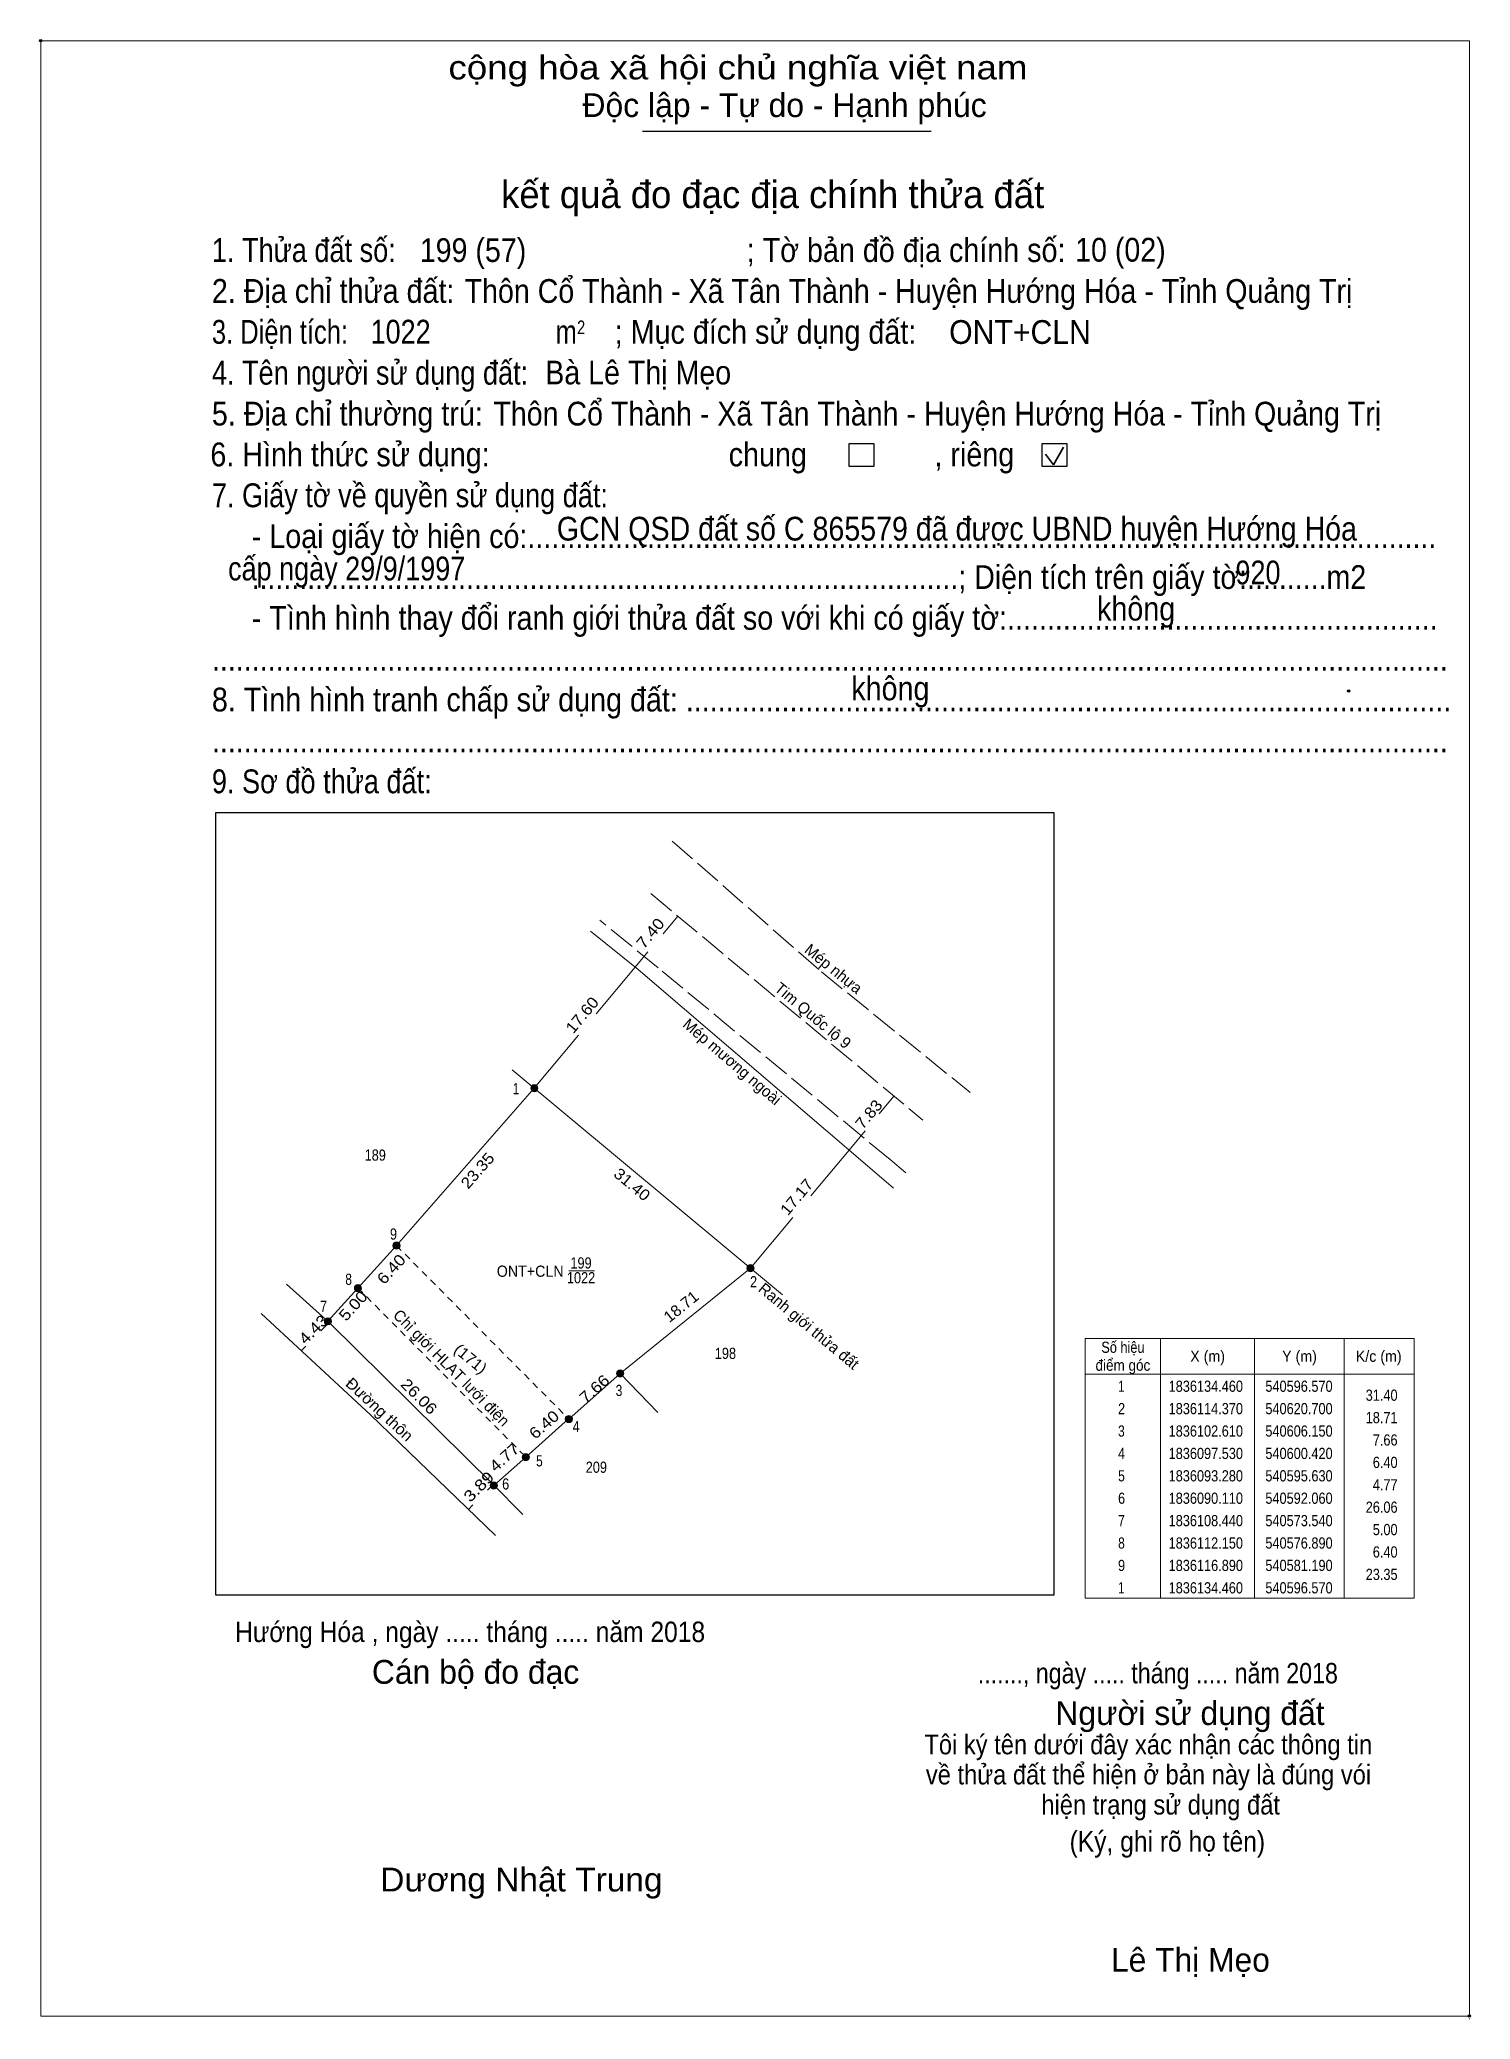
# Model space of a CAD drawing. Header units: metres. Extents: x 540251 to 540741, y 1835892 to 1836162.
# Drawn here: x 540250.5 to 540410.2, y 1835891.6 to 1836112.6 of the extents above; entities that cross this region are included whole.
import ezdxf
from ezdxf.enums import TextEntityAlignment as Align

# ---------------------------------------------------------------- set-up
doc = ezdxf.new("R2010")
doc.units = ezdxf.units.M
doc.header["$LTSCALE"] = 0.5
doc.header["$PDMODE"] = 32
doc.header["$PDSIZE"] = 0.25
doc.linetypes.add('LONG_DASHED', pattern=[7.5, 6, -1.5])
doc.linetypes.add('SHORT_DASHED', pattern=[2.7, 1.5, -1.2])
for name, color, linetype, lineweight in [('1', 7, 'Continuous', 13), ('10', 7, 'Continuous', 13), ('17', 7, 'Continuous', 13), ('22', 7, 'LONG_DASHED', 13), ('23', 7, 'Continuous', 13), ('59', 7, 'SHORT_DASHED', 13), ('63', 7, 'Continuous', 13), ('7', 7, 'Continuous', 25)]:
    doc.layers.add(name, color=color, linetype=linetype, lineweight=lineweight)
doc.layers.add('12', color=7, linetype='Continuous')
doc.layers.add('6', color=7, linetype='Continuous')

msp = doc.modelspace()

# ---------------------------------------------------------------- texts
at = {"layer": '1'}
for s, width, p in [('189', 0.85, (540287.98, 1835987.42)), ('199', 0.85, (540310.94, 1835975.38)), ('ONT+CLN', 0.95, (540305.27, 1835974.46)), ('1022', 0.85, (540310.945, 1835973.73)), ('198', 0.85, (540327.055, 1835965.29)), ('209', 0.85, (540312.65, 1835952.58))]:
    msp.add_text(s, height=1.25, dxfattribs=dict(at, width=width)).set_placement(p, align=Align.CENTER)
for s, height, width, p in [('Hướng Hóa , ngày ..... tháng ..... năm 2018', 2.28, 0.9, (540272.34, 1835933.69)), ('Dương Nhật Trung', 2.658, 1.05, (540288.54, 1835905.85))]:
    msp.add_text(s, height=height, dxfattribs=dict(at, width=width)).set_placement(p)
msp.add_text('Lê Thị Mẹo', height=2.65, dxfattribs=at).set_placement((540370.08, 1835896.89))
at = {"layer": '12', "width": 1.05}
msp.add_text('(171)', height=1.25, rotation=320.433, dxfattribs=at).set_placement((540298.2169, 1835964.8331), align=Align.CENTER)
at = {"layer": '6'}
for s, height, width, p in [('ONT+CLN', 2.652, 0.95, (540352.02, 1836078.59)), ('Bà Lê Thị Mẹo', 2.65, 0.9, (540306.95, 1836074.07)), ('GCN QSD đất số C 865579 đã được UBND huyện Hướng Hóa', 2.65, 0.9, (540308.24, 1836056.64)), ('cấp ngày 29/9/1997', 2.65, 0.85, (540271.56, 1836052.19))]:
    msp.add_text(s, height=height, dxfattribs=dict(at, width=width)).set_placement(p)
at = {"layer": '63'}
for s, rotation, width, p in [('7.40', 50.204, 1.15, (540319.1629, 1836012.41)), ('17.60', 50.211, 1.1, (540311.5508, 1836003.28)), ('7.83', 50.232, 1.1, (540343.5369, 1835992.2002)), ('23.35', 48.803, 1.1, (540299.8692, 1835985.9083)), ('31.40', 320.22, 1.1, (540316.2401, 1835984.2896)), ('17.17', 50.199, 1.1, (540335.493, 1835982.9699)), ('6.40', 47.787, 1.15, (540290.2345, 1835974.8901)), ('5.00', 47.919, 1.15, (540285.9794, 1835970.8011)), ('18.71', 38.947, 1.05, (540322.4972, 1835970.6522)), ('4.43', 45.274, 1.15, (540281.5168, 1835968.1402)), ('7.66', 41.559, 1.15, (540312.8504, 1835961.4847)), ('Đường thôn', 317.244, 1.05, (540288.0257, 1835959.2013)), ('26.06', 315.295, 1.15, (540292.4253, 1835960.6624)), ('6.40', 41.582, 1.15, (540307.2352, 1835957.49)), ('4.77', 41.604, 1.15, (540302.805, 1835953.8431)), ('3.89', 45.208, 1.2, (540299.9743, 1835950.5947))]:
    msp.add_text(s, height=1.25, rotation=rotation, dxfattribs=dict(at, width=width)).set_placement(p, align=Align.CENTER)
for s, rotation, p in [('Mép nhựa', 320.949, (540338.7262, 1836008.3579)), ('Tim Quốc lộ 9', 320.219, (540336.4201, 1836003.1461)), ('Mép mương ngoài', 319.448, (540327.4037, 1835997.9984)), ('Ranh giới thửa đất', 320.222, (540335.9651, 1835968.4782)), ('Chỉ giới HLAT lưới điện', 314.802, (540296.0421, 1835963.8554))]:
    msp.add_text(s, height=1.25, rotation=rotation, dxfattribs=at).set_placement(p, align=Align.CENTER)
for s, width, p in [(' 1', 0.75, (540304.03, 1835994.83)), (' 9', 0.85, (540290.41, 1835978.61)), (' 8', 0.8, (540285.38, 1835973.56)), (' 2', 0.85, (540330.59, 1835973.28)), (' 7', 0.8, (540282.58, 1835970.53)), (' 3', 0.8, (540315.55, 1835961.15)), ('31.40', 0.85, (540402.06, 1835960.62)), ('18.71', 0.85, (540402.06, 1835958.12)), (' 4', 0.85, (540310.79, 1835957.12)), ('7.66', 0.85, (540402.06, 1835955.62)), (' 5', 0.8, (540306.67, 1835953.29)), ('6.40', 0.85, (540402.06, 1835953.12)), (' 6', 0.85, (540302.93, 1835950.71)), ('4.77', 0.85, (540402.06, 1835950.62)), ('26.06', 0.85, (540402.06, 1835948.12)), ('5.00', 0.85, (540402.06, 1835945.62)), ('6.40', 0.85, (540402.06, 1835943.12)), ('23.35', 0.85, (540402.06, 1835940.62))]:
    msp.add_text(s, height=1.25, dxfattribs=dict(at, width=width)).set_placement(p, align=Align.RIGHT)
for s, width, p in [('Số hiệu', 0.85, (540371.41, 1835965.97)), ('X (m)', 0.95, (540380.86, 1835964.97)), ('Y (m)', 0.95, (540391.115, 1835964.97)), ('K/c (m)', 0.95, (540399.955, 1835964.97)), ('điểm góc', 0.9, (540371.41, 1835963.97)), (' 1', 0.75, (540371.06, 1835961.62)), ('1836134.460', 0.85, (540380.66, 1835961.62)), ('540596.570', 0.85, (540391.06, 1835961.62)), (' 2', 0.85, (540371.065, 1835959.12)), ('1836114.370', 0.85, (540380.66, 1835959.12)), ('540620.700', 0.85, (540391.06, 1835959.12)), (' 3', 0.8, (540371.055, 1835956.62)), ('1836102.610', 0.85, (540380.66, 1835956.62)), ('540606.150', 0.85, (540391.06, 1835956.62)), (' 4', 0.85, (540371.06, 1835954.12)), ('1836097.530', 0.85, (540380.66, 1835954.12)), ('540600.420', 0.85, (540391.06, 1835954.12)), (' 5', 0.8, (540371.065, 1835951.62)), ('1836093.280', 0.85, (540380.66, 1835951.62)), ('540595.630', 0.85, (540391.06, 1835951.62)), (' 6', 0.85, (540371.065, 1835949.12)), ('1836090.110', 0.85, (540380.66, 1835949.12)), ('540592.060', 0.85, (540391.06, 1835949.12)), (' 7', 0.8, (540371.065, 1835946.62)), ('1836108.440', 0.85, (540380.66, 1835946.62)), ('540573.540', 0.85, (540391.06, 1835946.62)), (' 8', 0.8, (540371.065, 1835944.12)), ('1836112.150', 0.85, (540380.66, 1835944.12)), ('540576.890', 0.85, (540391.06, 1835944.12)), (' 9', 0.85, (540371.06, 1835941.62)), ('1836116.890', 0.85, (540380.66, 1835941.62)), ('540581.190', 0.85, (540391.06, 1835941.62)), (' 1', 0.75, (540371.06, 1835939.12)), ('1836134.460', 0.85, (540380.66, 1835939.12)), ('540596.570', 0.85, (540391.06, 1835939.12))]:
    msp.add_text(s, height=1.25, dxfattribs=dict(at, width=width)).set_placement(p, align=Align.CENTER)
at = {"layer": '7'}
for s, height, width, p in [('cộng hòa xã hội chủ nghĩa việt nam', 2.661, 1.15, (540296.15, 1836108.11)), ('1. Thửa đất số:', 2.661, 0.85, (540269.75, 1836087.73)), ('199 (57)', 2.65, 0.9, (540292.95, 1836087.73)), ('; Tờ bản đồ địa chính số:', 2.661, 0.9, (540329.43, 1836087.73)), ('10 (02)', 2.65, 0.9, (540366.08, 1836087.77)), ('2. Địa chỉ thửa đất:', 2.661, 0.9, (540269.75, 1836083.17)), ('Thôn Cổ Thành - Xã Tân Thành - Huyện Hướng Hóa - Tỉnh Quảng Trị', 2.65, 0.9, (540297.95, 1836083.17)), ('3. Diện tích:', 2.661, 0.8, (540269.75, 1836078.6)), ('1022', 2.65, 0.85, (540287.46, 1836078.63)), ('m', 2.661, 0.8, (540308.1, 1836078.6)), ('2', 1.52, 0.8, (540310.5, 1836079.68)), ('; Mục đích sử dụng đất:', 2.661, 0.9, (540314.7, 1836078.6)), ('4. Tên người sử dụng đất:', 2.661, 0.85, (540269.75, 1836074.04)), ('5. Địa chỉ thường trú:', 2.661, 0.9, (540269.75, 1836069.48)), ('Thôn Cổ Thành - Xã Tân Thành - Huyện Hướng Hóa - Tỉnh Quảng Trị', 2.65, 0.9, (540301.16, 1836069.48)), ('6. Hình thức sử dụng:', 2.661, 0.9, (540269.58, 1836064.92)), ('chung                , riêng', 2.661, 0.9, (540327.42, 1836064.92)), ('7. Giấy tờ về quyền sử dụng đất:', 2.661, 0.85, (540269.75, 1836060.36)), ('     - Loại giấy tờ hiện có:..................................................................................................................', 2.661, 0.9, (540269.75, 1836055.8)), ('     .........................................................................................; Diện tích trên giấy tờ:..........m2', 2.65, 0.9, (540269.75, 1836051.24)), ('920', 2.65, 0.85, (540383.97, 1836051.75)), ('     - Tình hình thay đổi ranh giới thửa đất so với khi có giấy tờ:......................................................', 2.661, 0.9, (540269.75, 1836046.68)), ('không', 2.661, 0.9, (540368.52, 1836047.71)), ('...........................................................................................................................................................', 2.661, 0.9, (540269.75, 1836042.12)), ('không', 2.661, 0.9, (540341.1, 1836038.81)), ('8. Tình hình tranh chấp sử dụng đất: ................................................................................................', 2.661, 0.9, (540269.75, 1836037.56)), ('...........................................................................................................................................................', 2.661, 0.9, (540269.75, 1836032.99)), ('9. Sơ đồ thửa đất:', 2.661, 0.85, (540269.75, 1836028.43)), ('......., ngày ..... tháng ..... năm 2018', 2.28, 0.85, (540355.21, 1835929.08)), ('(Ký, ghi rõ họ tên)', 2.281, 0.9, (540365.46, 1835910.3))]:
    msp.add_text(s, height=height, dxfattribs=dict(at, width=width)).set_placement(p)
for s, p in [('Độc lập - Tự do - Hạnh phúc', (540311.1, 1836103.91)), ('Cán bộ đo đạc', (540287.6, 1835929.03)), ('Người sử dụng đất', (540363.87, 1835924.43))]:
    msp.add_text(s, height=2.661, dxfattribs=at).set_placement(p)
for s, height, p in [('kết quả đo đạc địa chính thửa đất', 3.041, (540332.325, 1836093.75)), ('.', 0.7604, (540410.09, 1835891.57))]:
    msp.add_text(s, height=height, dxfattribs=at).set_placement(p, align=Align.CENTER)
at = {"layer": '7', "width": 0.9}
for s, p in [('Tôi ký tên dưới đây xác nhận các thông tin', (540374.24, 1835921.16)), ('về thửa đất thể hiện ở bản này là đúng vói', (540374.265, 1835917.8)), ('hiện trạng sử dụng đất', (540375.62, 1835914.44))]:
    msp.add_text(s, height=2.198, dxfattribs=at).set_placement(p, align=Align.CENTER)

# ---------------------------------------------------------------- hatches: boundary and pattern name
at = {"layer": '63'}
for points in [[(540306.13, 1835995.51, 1), (540305.33, 1835995.51, 1)], [(540290.75, 1835977.94, 1), (540289.95, 1835977.94, 1)], [(540330.26, 1835975.42, 1), (540329.46, 1835975.42, 1)], [(540286.45, 1835973.2, 1), (540285.65, 1835973.2, 1)], [(540283.1, 1835969.49, 1), (540282.3, 1835969.49, 1)], [(540315.71, 1835963.66, 1), (540314.91, 1835963.66, 1)], [(540309.98, 1835958.58, 1), (540309.18, 1835958.58, 1)], [(540305.19, 1835954.33, 1), (540304.39, 1835954.33, 1)], [(540301.62, 1835951.16, 1), (540300.82, 1835951.16, 1)]]:
    msp.add_hatch(color=256, dxfattribs=at).paths.add_polyline_path(points)

# ---------------------------------------------------------------- linework, layer by layer
at = {"layer": '1'}
for p, q in [((540286.05, 1835973.2), (540290.35, 1835977.94)), ((540304.79, 1835954.33), (540309.54, 1835958.62))]:
    msp.add_line(p, q, dxfattribs=at)
at = {"layer": '10'}
for p, q in [((540305.73, 1835995.51), (540290.35, 1835977.94)), ((540329.86, 1835975.42), (540315.31, 1835963.66)), ((540286.05, 1835973.2), (540282.7, 1835969.49)), ((540315.31, 1835963.66), (540309.58, 1835958.58)), ((540315.31, 1835963.66), (540319.52, 1835959.3)), ((540304.79, 1835954.33), (540301.22, 1835951.16))]:
    msp.add_line(p, q, dxfattribs=at)
at = {"layer": '17', "linetype": 'LONG_DASHED'}
msp.add_line((540318.72, 1836017.23), (540349.07, 1835991.96), dxfattribs=at)
at = {"layer": '17'}
for p, q in [((540321.73, 1836014.72), (540320.09, 1836012.74)), ((540318.4, 1836010.73), (540316.99, 1836009.03)), ((540316.99, 1836009.03), (540312.64, 1836003.81)), ((540310.65, 1836001.42), (540305.73, 1835995.51)), ((540303.27, 1835997.56), (540333.42, 1835972.46)), ((540345.86, 1835994.63), (540344.21, 1835992.65)), ((540342.65, 1835990.77), (540340.85, 1835988.61)), ((540340.85, 1835988.61), (540336.58, 1835983.5)), ((540334.57, 1835981.07), (540329.86, 1835975.42))]:
    msp.add_line(p, q, dxfattribs=at)
at = {"layer": '22'}
for p, q in [((540321.12, 1836023.09), (540337.76, 1836008.5)), ((540337.76, 1836008.5), (540353.92, 1835995.39)), ((540353.92, 1835995.39), (540354.36, 1835995.03))]:
    msp.add_line(p, q, dxfattribs=at)
msp.add_lwpolyline([(540347.17, 1835986.06), (540345.42, 1835987.55), (540319.54, 1836008.95), (540313.03, 1836014.26)], dxfattribs=at)
at = {"layer": '23'}
for p, q in [((540311.99, 1836013.05), (540317.31, 1836008.75)), ((540317.31, 1836008.75), (540343.43, 1835986.4)), ((540343.43, 1835986.4), (540345.81, 1835984.36)), ((540282.84, 1835969.36), (540278.07, 1835973.63)), ((540287.44, 1835959.07), (540275.24, 1835970.35)), ((540301.12, 1835951.26), (540282.84, 1835969.36)), ((540287.44, 1835959.07), (540301.38, 1835945.59)), ((540304.44, 1835947.91), (540301.12, 1835951.26))]:
    msp.add_line(p, q, dxfattribs=at)
at = {"layer": '59'}
for p, q in [((540290.35, 1835977.94), (540309.54, 1835958.62)), ((540286.05, 1835973.2), (540304.79, 1835954.33))]:
    msp.add_line(p, q, dxfattribs=at)
at = {"layer": '63'}
for p, q in [((540309.57, 1835975.13), (540312.45, 1835975.13)), ((540281.91, 1835968.42), (540282.84, 1835969.36)), ((540279.72, 1835966.21), (540280.23, 1835966.72)), ((540375.61, 1835967.59), (540375.61, 1835938.59)), ((540386.11, 1835967.59), (540386.11, 1835938.59)), ((540396.11, 1835967.59), (540396.11, 1835938.59)), ((540367.21, 1835963.59), (540403.91, 1835963.59)), ((540300.49, 1835950.63), (540301.12, 1835951.26)), ((540298.38, 1835948.5), (540298.88, 1835949))]:
    msp.add_line(p, q, dxfattribs=at)
msp.add_lwpolyline([(540367.21, 1835967.59), (540403.91, 1835967.59), (540403.91, 1835938.59), (540367.21, 1835938.59)], close=True, dxfattribs=at)
for centre in [(540305.73, 1835995.51), (540290.35, 1835977.94), (540329.86, 1835975.42), (540286.05, 1835973.2), (540282.7, 1835969.49), (540315.31, 1835963.66), (540309.58, 1835958.58), (540304.79, 1835954.33), (540301.22, 1835951.16)]:
    msp.add_circle(centre, 0.4, dxfattribs=at)
at = {"layer": '7'}
msp.add_line((540317.79, 1836102.32), (540350.03, 1836102.32), dxfattribs=at)
at = {"layer": '7', "lineweight": 35}
for p, q in [((540362.76, 1836066.28), (540363.66, 1836065.1)), ((540363.66, 1836065.1), (540364.77, 1836067.08))]:
    msp.add_line(p, q, dxfattribs=at)
at = {"layer": '7', "lineweight": 13}
msp.add_lwpolyline([(540250.65, 1836112.43), (540410.07, 1836112.43), (540410.07, 1835891.94), (540250.65, 1835891.94)], close=True, dxfattribs=at)
at = {"layer": '7'}
for points in [[(540340.86, 1836067.46), (540343.6, 1836067.46), (540343.6, 1836064.91), (540340.86, 1836064.91)], [(540362.4, 1836067.46), (540365.14, 1836067.46), (540365.14, 1836064.91), (540362.4, 1836064.91)], [(540270.2, 1836026.29), (540363.72, 1836026.29), (540363.72, 1835938.93), (540270.2, 1835938.93)]]:
    msp.add_lwpolyline(points, close=True, dxfattribs=at)
for p in [(540250.65, 1836112.43), (540396.61, 1836039.85), (540410.06, 1835891.94)]:
    msp.add_point(p, dxfattribs=at)

msp.set_redraw_order([(e.dxf.handle, doc.entitydb.next_handle()) for e in msp.query("TEXT MTEXT ATTDEF DIMENSION ARC_DIMENSION")])  # texts and dimensions are drawn at this point

doc.saveas('drawing.dxf')
